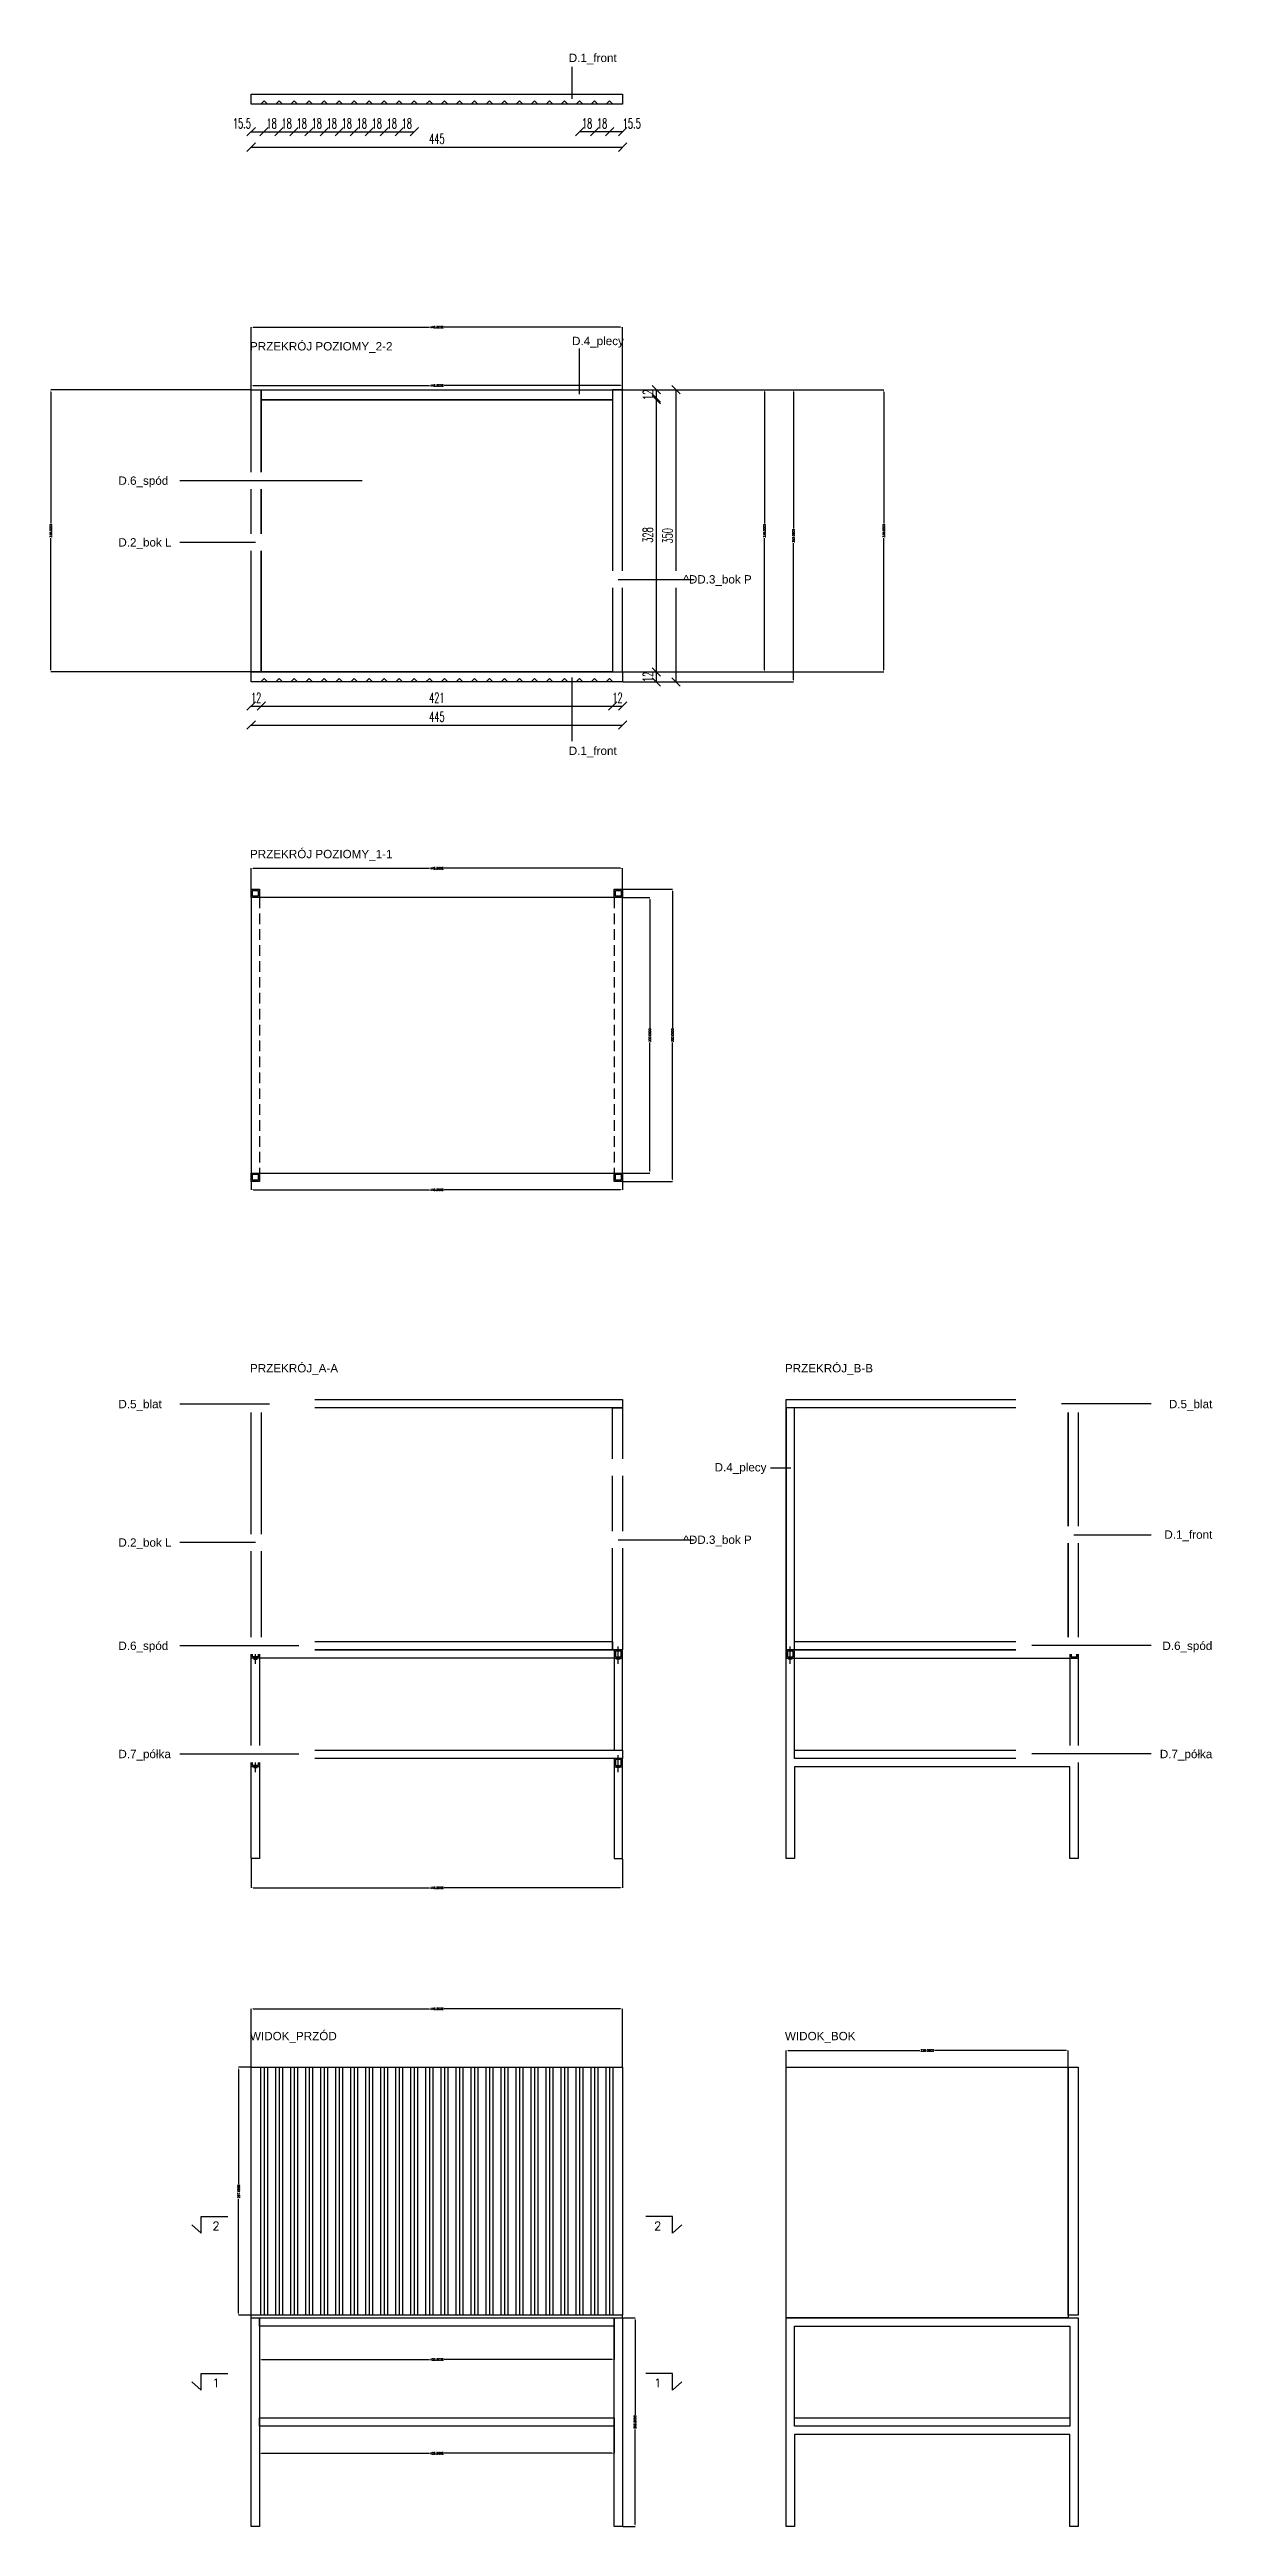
# Model space of a CAD drawing. Header units: millimetres. Extents: x -242 to 1157, y 0 to 2967.
import ezdxf

# ---------------------------------------------------------------- set-up
doc = ezdxf.new("R2010")
doc.units = ezdxf.units.MM
doc.linetypes.add('DASHED', pattern=[19.05, 12.7, -6.35])
for name, color, linetype in [('D - sklejka - przekrój', 30, 'Continuous'), ('D - sklejka - widok', 40, 'Continuous'), ('IN - wymiar', 142, 'Continuous'), ('M - stal - przekrój', 140, 'Continuous'), ('M - stal - widok', 150, 'Continuous'), ('O - opis', 94, 'Continuous'), ('X - wkręty', 1, 'Continuous')]:
    doc.layers.add(name, color=color, linetype=linetype)
doc.layers.add('DIMENSION', color=3, linetype='Continuous', lineweight=25)
doc.styles.add('BA_wymiarowanie', font='simplex.shx', dxfattribs={"width": 0.6})
doc.styles.get("Standard").update_dxf_attribs({"font": 'txt.shx'})
doc.dimstyles.new('H 50_MS', dxfattribs={"dimscale": 80, "dimtxt": 12, "dimasz": 10, "dimexe": 1.25, "dimexo": 0.625, "dimgap": 4, "dimtad": 1, "dimdec": 1, "dimrnd": 0.05, "dimzin": 9, "dimdsep": 46, "dimtxsty": 'BA_wymiarowanie', "dimblk": 'OBLIQUE', "dimcen": 0.2, "dimse1": 1, "dimse2": 1, "dimclrd": 256, "dimclrt": 256, "dimadec": 0, "dimazin": 0, "dimtfac": 1, "dimtdec": 1, "dimtix": 1, "dimtmove": 2, "dimatfit": 3, "dimldrblk": 'NONE', "dimfxl": 1, "dimarcsym": 0})
doc.dimstyles.get("Standard").update_dxf_attribs({"dimscale": 100, "dimtxt": 2.5, "dimasz": 2.5, "dimexe": 0, "dimexo": 0.5, "dimgap": 1, "dimtad": 0, "dimtoh": 1, "dimdec": 4, "dimzin": 0, "dimdsep": 46, "dimtxsty": 'Standard', "dimcen": 2.5, "dimadec": 0, "dimazin": 0, "dimtfac": 1, "dimtdec": 4, "dimtofl": 0, "dimtmove": 0, "dimatfit": 3, "dimfxl": 1, "dimtolj": 1, "dimtzin": 0, "dimarcsym": 0})

msp = doc.modelspace()

# ---------------------------------------------------------------- texts
at = {"layer": 'O - opis', "char_height": 10, "bg_fill": 2}
for s, insert, width, attachment_point in [('\\pxt19;{\\fArial|b0|i0|c0|p34;D.1_front}', (438.04928, 2961.93551), 230.3985874, 3), ('{\\fArial|b0|i0|c0|p34;PRZEKRÓJ POZIOMY_2-2}', (-1.41259, 2616.48385), 230.3985874, 1), ('\\pxt19;{\\fArial|b0|i0|c0|p34;D.1_front}', (438.04928, 2131.96627), 230.3985874, 3), ('{\\fArial|b0|i0|c0|p34;PRZEKRÓJ POZIOMY_1-1}', (-1.41259, 2008.27499), 230.3985874, 1), ('{\\fArial|b0|i0|c0|p34;PRZEKRÓJ_A-A}', (-1.41259, 1392.38214), 32.5414445, 1)]:
    msp.add_mtext(s, dxfattribs=dict(at, insert=insert, width=width, attachment_point=attachment_point))
at = {"layer": 'O - opis', "char_height": 10, "width": 32.5414445}
for s, insert, attachment_point in [('{\\fArial|b0|i0|c0|p34;PRZEKRÓJ_B-B}', (639.61098, 1392.38214), 1), ('\\pxt2;{\\fArial|b0|i0|c0|p34;WIDOK_PRZÓD}', (-1.41259, 592.38214), 1), ('{\\fArial|b0|i0|c0|p34;WIDOK_BOK}', (639.61098, 592.38214), 1), ('2', (-46.41259, 365.04187), 1), ('2', (491.41259, 365.04187), 3), ('1', (-46.41259, 177.00616), 1), ('1', (491.41259, 177.00616), 3)]:
    msp.add_mtext(s, dxfattribs=dict(at, insert=insert, attachment_point=attachment_point))

# ---------------------------------------------------------------- blocks, each defined once
blk = doc.blocks.new('wk')
at = {"layer": 'X - wkręty'}
for points in [[(5717.9, 1944.8), (5717.9, 1965.4)], [(5717.9, 1951.4), (5715.9, 1951.4), (5715.9, 1950.4), (5719.9, 1950.4), (5719.9, 1951.4), (5717.9, 1951.4)]]:
    blk.add_lwpolyline(points, dxfattribs=at)
blk = doc.blocks.new('_Oblique')
at = {"color": 0, "linetype": 'ByBlock', "lineweight": -2}
blk.add_line((-0.5, -0.5), (0.5, 0.5), dxfattribs=at)
blk = doc.blocks.new('*D28')
at = {"layer": 'Defpoints', "color": 0}
for p in [(0, 2190.7), (445, 2190.7), (445, 2157.8)]:
    blk.add_point(p, dxfattribs=at)
at = {"layer": 'IN - wymiar', "lineweight": -2}
blk.add_line((0, 2157.8), (445, 2157.8), dxfattribs=at)
at = {"layer": 'IN - wymiar', "lineweight": -2, "xscale": 10, "yscale": 10, "zscale": 10, "rotation": 180}
blk.add_blockref('_Oblique', (0, 2157.8), dxfattribs=at)
at = {"layer": 'IN - wymiar', "lineweight": -2, "xscale": 10, "yscale": 10, "zscale": 10}
blk.add_blockref('_Oblique', (445, 2157.8), dxfattribs=at)
at = {"layer": 'IN - wymiar', "insert": (222.5, 2167.8), "char_height": 12, "attachment_point": 5, "style": 'BA_wymiarowanie'}
blk.add_mtext('445', dxfattribs=at)
blk = doc.blocks.new('_None')
blk = doc.blocks.new('*D29')
at = {"layer": 'Defpoints', "color": 0}
for p in [(473.9, 2559.4), (473.9, 2209.4), (508.9, 2209.4)]:
    blk.add_point(p, dxfattribs=at)
at = {"layer": 'IN - wymiar', "lineweight": -2}
blk.add_line((508.9, 2559.4), (508.9, 2209.4), dxfattribs=at)
at = {"layer": 'IN - wymiar', "lineweight": -2, "xscale": 10, "yscale": 10, "zscale": 10}
for p, rotation in [((508.9, 2559.4), 90), ((508.9, 2209.4), 270)]:
    blk.add_blockref('_Oblique', p, dxfattribs=dict(at, rotation=rotation))
at = {"layer": 'IN - wymiar', "insert": (498.9, 2384.4), "char_height": 12, "attachment_point": 5, "rotation": 90, "style": 'BA_wymiarowanie'}
blk.add_mtext('350', dxfattribs=at)
blk = doc.blocks.new('*D33')
at = {"layer": 'Defpoints', "color": 0}
for p in [(0, 2245.5), (12, 2245.5), (12, 2180.5)]:
    blk.add_point(p, dxfattribs=at)
at = {"layer": 'IN - wymiar', "lineweight": -2}
blk.add_line((0, 2180.5), (12, 2180.5), dxfattribs=at)
at = {"layer": 'IN - wymiar', "lineweight": -2, "xscale": 10, "yscale": 10, "zscale": 10}
blk.add_blockref('_Oblique', (0, 2180.5), dxfattribs=at)
at = {"layer": 'IN - wymiar', "lineweight": -2, "xscale": 10, "yscale": 10, "zscale": 10, "rotation": 180}
blk.add_blockref('_Oblique', (12, 2180.5), dxfattribs=at)
at = {"layer": 'IN - wymiar', "insert": (6, 2190.5), "char_height": 12, "attachment_point": 5, "style": 'BA_wymiarowanie'}
blk.add_mtext('12', dxfattribs=at)
blk = doc.blocks.new('*D39')
at = {"layer": 'Defpoints', "color": 0}
for p in [(12, 2180.5), (433, 2180.5), (433, 2180.5)]:
    blk.add_point(p, dxfattribs=at)
at = {"layer": 'IN - wymiar', "lineweight": -2}
blk.add_line((12, 2180.5), (433, 2180.5), dxfattribs=at)
at = {"layer": 'IN - wymiar', "lineweight": -2, "xscale": 10, "yscale": 10, "zscale": 10, "rotation": 180}
blk.add_blockref('_Oblique', (12, 2180.5), dxfattribs=at)
at = {"layer": 'IN - wymiar', "lineweight": -2, "xscale": 10, "yscale": 10, "zscale": 10}
blk.add_blockref('_Oblique', (433, 2180.5), dxfattribs=at)
at = {"layer": 'IN - wymiar', "insert": (222.5, 2190.5), "char_height": 12, "attachment_point": 5, "style": 'BA_wymiarowanie'}
blk.add_mtext('421', dxfattribs=at)
blk = doc.blocks.new('*D40')
at = {"layer": 'Defpoints', "color": 0}
for p in [(433, 2180.5), (445, 2180.7), (445, 2180.5)]:
    blk.add_point(p, dxfattribs=at)
at = {"layer": 'IN - wymiar', "lineweight": -2}
blk.add_line((433, 2180.5), (445, 2180.5), dxfattribs=at)
at = {"layer": 'IN - wymiar', "lineweight": -2, "xscale": 10, "yscale": 10, "zscale": 10}
blk.add_blockref('_Oblique', (433, 2180.5), dxfattribs=at)
at = {"layer": 'IN - wymiar', "lineweight": -2, "xscale": 10, "yscale": 10, "zscale": 10, "rotation": 180}
blk.add_blockref('_Oblique', (445, 2180.5), dxfattribs=at)
at = {"layer": 'IN - wymiar', "insert": (439, 2190.5), "char_height": 12, "attachment_point": 5, "style": 'BA_wymiarowanie'}
blk.add_mtext('12', dxfattribs=at)
blk = doc.blocks.new('*D42')
at = {"layer": 'Defpoints', "color": 0}
for p in [(450.4, 2559.4), (433, 2547.4), (485.4, 2547.4)]:
    blk.add_point(p, dxfattribs=at)
at = {"layer": 'IN - wymiar', "lineweight": -2}
blk.add_line((485.4, 2559.4), (485.4, 2547.4), dxfattribs=at)
at = {"layer": 'IN - wymiar', "lineweight": -2, "xscale": 10, "yscale": 10, "zscale": 10}
for p, rotation in [((485.4, 2559.4), 270), ((485.4, 2547.4), 90)]:
    blk.add_blockref('_Oblique', p, dxfattribs=dict(at, rotation=rotation))
at = {"layer": 'IN - wymiar', "insert": (475.4, 2553.4), "char_height": 12, "attachment_point": 5, "rotation": 90, "style": 'BA_wymiarowanie'}
blk.add_mtext('12', dxfattribs=at)
blk = doc.blocks.new('*D43')
at = {"layer": 'Defpoints', "color": 0}
for p in [(450.4, 2549.4), (433, 2221.4), (485.4, 2221.4)]:
    blk.add_point(p, dxfattribs=at)
at = {"layer": 'IN - wymiar', "lineweight": -2}
blk.add_line((485.4, 2549.4), (485.4, 2221.4), dxfattribs=at)
at = {"layer": 'IN - wymiar', "lineweight": -2, "xscale": 10, "yscale": 10, "zscale": 10}
for p, rotation in [((485.4, 2549.4), 90), ((485.4, 2221.4), 270)]:
    blk.add_blockref('_Oblique', p, dxfattribs=dict(at, rotation=rotation))
at = {"layer": 'IN - wymiar', "insert": (475.4, 2385.4), "char_height": 12, "attachment_point": 5, "rotation": 90, "style": 'BA_wymiarowanie'}
blk.add_mtext('328', dxfattribs=at)
blk = doc.blocks.new('*D44')
at = {"layer": 'Defpoints', "color": 0}
for p in [(433, 2221.4), (433, 2209.4), (485.4, 2209.4)]:
    blk.add_point(p, dxfattribs=at)
at = {"layer": 'IN - wymiar', "lineweight": -2}
blk.add_line((485.4, 2221.4), (485.4, 2209.4), dxfattribs=at)
at = {"layer": 'IN - wymiar', "lineweight": -2, "xscale": 10, "yscale": 10, "zscale": 10}
for p, rotation in [((485.4, 2221.4), 270), ((485.4, 2209.4), 90)]:
    blk.add_blockref('_Oblique', p, dxfattribs=dict(at, rotation=rotation))
at = {"layer": 'IN - wymiar', "insert": (475.4, 2215.4), "char_height": 12, "attachment_point": 5, "rotation": 90, "style": 'BA_wymiarowanie'}
blk.add_mtext('12', dxfattribs=at)
blk = doc.blocks.new('*D45')
at = {"layer": 'Defpoints', "color": 0}
for p in [(0, 2882.9), (445, 2882.9), (445, 2850)]:
    blk.add_point(p, dxfattribs=at)
at = {"layer": 'IN - wymiar', "lineweight": -2}
blk.add_line((0, 2850), (445, 2850), dxfattribs=at)
at = {"layer": 'IN - wymiar', "lineweight": -2, "xscale": 10, "yscale": 10, "zscale": 10, "rotation": 180}
blk.add_blockref('_Oblique', (0, 2850), dxfattribs=at)
at = {"layer": 'IN - wymiar', "lineweight": -2, "xscale": 10, "yscale": 10, "zscale": 10}
blk.add_blockref('_Oblique', (445, 2850), dxfattribs=at)
at = {"layer": 'IN - wymiar', "insert": (222.5, 2860), "char_height": 12, "attachment_point": 5, "style": 'BA_wymiarowanie'}
blk.add_mtext('445', dxfattribs=at)
blk = doc.blocks.new('*D48')
at = {"layer": 'Defpoints', "color": 0}
for p in [(0, 2901.6), (15.5, 2905.6), (15.5, 2868.4)]:
    blk.add_point(p, dxfattribs=at)
at = {"layer": 'IN - wymiar', "lineweight": -2}
blk.add_line((0, 2868.4), (15.5, 2868.4), dxfattribs=at)
at = {"layer": 'IN - wymiar', "lineweight": -2, "xscale": 10, "yscale": 10, "zscale": 10, "rotation": 180}
blk.add_blockref('_Oblique', (0, 2868.4), dxfattribs=at)
at = {"layer": 'IN - wymiar', "lineweight": -2, "xscale": 10, "yscale": 10, "zscale": 10}
blk.add_blockref('_Oblique', (15.5, 2868.4), dxfattribs=at)
at = {"layer": 'IN - wymiar', "insert": (-11.1, 2878.4), "char_height": 12, "attachment_point": 5, "style": 'BA_wymiarowanie'}
blk.add_mtext('15.5', dxfattribs=at)
blk = doc.blocks.new('*D50')
at = {"layer": 'Defpoints', "color": 0}
for p in [(15.5, 2905.6), (33.5, 2905.6), (33.5, 2868.4)]:
    blk.add_point(p, dxfattribs=at)
at = {"layer": 'IN - wymiar', "lineweight": -2}
blk.add_line((15.5, 2868.4), (33.5, 2868.4), dxfattribs=at)
at = {"layer": 'IN - wymiar', "lineweight": -2, "xscale": 10, "yscale": 10, "zscale": 10, "rotation": 180}
blk.add_blockref('_Oblique', (15.5, 2868.4), dxfattribs=at)
at = {"layer": 'IN - wymiar', "lineweight": -2, "xscale": 10, "yscale": 10, "zscale": 10}
blk.add_blockref('_Oblique', (33.5, 2868.4), dxfattribs=at)
at = {"layer": 'IN - wymiar', "insert": (24.5, 2878.4), "char_height": 12, "attachment_point": 5, "style": 'BA_wymiarowanie'}
blk.add_mtext('18', dxfattribs=at)
blk = doc.blocks.new('*D51')
at = {"layer": 'Defpoints', "color": 0}
for p in [(33.5, 2905.6), (51.5, 2905.6), (51.5, 2868.4)]:
    blk.add_point(p, dxfattribs=at)
at = {"layer": 'IN - wymiar', "lineweight": -2}
blk.add_line((33.5, 2868.4), (51.5, 2868.4), dxfattribs=at)
at = {"layer": 'IN - wymiar', "lineweight": -2, "xscale": 10, "yscale": 10, "zscale": 10, "rotation": 180}
blk.add_blockref('_Oblique', (33.5, 2868.4), dxfattribs=at)
at = {"layer": 'IN - wymiar', "lineweight": -2, "xscale": 10, "yscale": 10, "zscale": 10}
blk.add_blockref('_Oblique', (51.5, 2868.4), dxfattribs=at)
at = {"layer": 'IN - wymiar', "insert": (42.5, 2878.4), "char_height": 12, "attachment_point": 5, "style": 'BA_wymiarowanie'}
blk.add_mtext('18', dxfattribs=at)
blk = doc.blocks.new('*D52')
at = {"layer": 'Defpoints', "color": 0}
for p in [(51.5, 2905.6), (69.5, 2905.6), (69.5, 2868.4)]:
    blk.add_point(p, dxfattribs=at)
at = {"layer": 'IN - wymiar', "lineweight": -2}
blk.add_line((51.5, 2868.4), (69.5, 2868.4), dxfattribs=at)
at = {"layer": 'IN - wymiar', "lineweight": -2, "xscale": 10, "yscale": 10, "zscale": 10, "rotation": 180}
blk.add_blockref('_Oblique', (51.5, 2868.4), dxfattribs=at)
at = {"layer": 'IN - wymiar', "lineweight": -2, "xscale": 10, "yscale": 10, "zscale": 10}
blk.add_blockref('_Oblique', (69.5, 2868.4), dxfattribs=at)
at = {"layer": 'IN - wymiar', "insert": (60.5, 2878.4), "char_height": 12, "attachment_point": 5, "style": 'BA_wymiarowanie'}
blk.add_mtext('18', dxfattribs=at)
blk = doc.blocks.new('*D53')
at = {"layer": 'Defpoints', "color": 0}
for p in [(69.5, 2905.6), (87.5, 2905.6), (87.5, 2868.4)]:
    blk.add_point(p, dxfattribs=at)
at = {"layer": 'IN - wymiar', "lineweight": -2}
blk.add_line((69.5, 2868.4), (87.5, 2868.4), dxfattribs=at)
at = {"layer": 'IN - wymiar', "lineweight": -2, "xscale": 10, "yscale": 10, "zscale": 10, "rotation": 180}
blk.add_blockref('_Oblique', (69.5, 2868.4), dxfattribs=at)
at = {"layer": 'IN - wymiar', "lineweight": -2, "xscale": 10, "yscale": 10, "zscale": 10}
blk.add_blockref('_Oblique', (87.5, 2868.4), dxfattribs=at)
at = {"layer": 'IN - wymiar', "insert": (78.5, 2878.4), "char_height": 12, "attachment_point": 5, "style": 'BA_wymiarowanie'}
blk.add_mtext('18', dxfattribs=at)
blk = doc.blocks.new('*D54')
at = {"layer": 'Defpoints', "color": 0}
for p in [(87.5, 2905.6), (105.5, 2905.6), (105.5, 2868.4)]:
    blk.add_point(p, dxfattribs=at)
at = {"layer": 'IN - wymiar', "lineweight": -2}
blk.add_line((87.5, 2868.4), (105.5, 2868.4), dxfattribs=at)
at = {"layer": 'IN - wymiar', "lineweight": -2, "xscale": 10, "yscale": 10, "zscale": 10, "rotation": 180}
blk.add_blockref('_Oblique', (87.5, 2868.4), dxfattribs=at)
at = {"layer": 'IN - wymiar', "lineweight": -2, "xscale": 10, "yscale": 10, "zscale": 10}
blk.add_blockref('_Oblique', (105.5, 2868.4), dxfattribs=at)
at = {"layer": 'IN - wymiar', "insert": (96.5, 2878.4), "char_height": 12, "attachment_point": 5, "style": 'BA_wymiarowanie'}
blk.add_mtext('18', dxfattribs=at)
blk = doc.blocks.new('*D55')
at = {"layer": 'Defpoints', "color": 0}
for p in [(105.5, 2905.6), (123.5, 2905.6), (123.5, 2868.4)]:
    blk.add_point(p, dxfattribs=at)
at = {"layer": 'IN - wymiar', "lineweight": -2}
blk.add_line((105.5, 2868.4), (123.5, 2868.4), dxfattribs=at)
at = {"layer": 'IN - wymiar', "lineweight": -2, "xscale": 10, "yscale": 10, "zscale": 10, "rotation": 180}
blk.add_blockref('_Oblique', (105.5, 2868.4), dxfattribs=at)
at = {"layer": 'IN - wymiar', "lineweight": -2, "xscale": 10, "yscale": 10, "zscale": 10}
blk.add_blockref('_Oblique', (123.5, 2868.4), dxfattribs=at)
at = {"layer": 'IN - wymiar', "insert": (114.5, 2878.4), "char_height": 12, "attachment_point": 5, "style": 'BA_wymiarowanie'}
blk.add_mtext('18', dxfattribs=at)
blk = doc.blocks.new('*D56')
at = {"layer": 'Defpoints', "color": 0}
for p in [(123.5, 2905.6), (141.5, 2905.6), (141.5, 2868.4)]:
    blk.add_point(p, dxfattribs=at)
at = {"layer": 'IN - wymiar', "lineweight": -2}
blk.add_line((123.5, 2868.4), (141.5, 2868.4), dxfattribs=at)
at = {"layer": 'IN - wymiar', "lineweight": -2, "xscale": 10, "yscale": 10, "zscale": 10, "rotation": 180}
blk.add_blockref('_Oblique', (123.5, 2868.4), dxfattribs=at)
at = {"layer": 'IN - wymiar', "lineweight": -2, "xscale": 10, "yscale": 10, "zscale": 10}
blk.add_blockref('_Oblique', (141.5, 2868.4), dxfattribs=at)
at = {"layer": 'IN - wymiar', "insert": (132.5, 2878.4), "char_height": 12, "attachment_point": 5, "style": 'BA_wymiarowanie'}
blk.add_mtext('18', dxfattribs=at)
blk = doc.blocks.new('*D57')
at = {"layer": 'Defpoints', "color": 0}
for p in [(141.5, 2905.6), (159.5, 2905.6), (159.5, 2868.4)]:
    blk.add_point(p, dxfattribs=at)
at = {"layer": 'IN - wymiar', "lineweight": -2}
blk.add_line((141.5, 2868.4), (159.5, 2868.4), dxfattribs=at)
at = {"layer": 'IN - wymiar', "lineweight": -2, "xscale": 10, "yscale": 10, "zscale": 10, "rotation": 180}
blk.add_blockref('_Oblique', (141.5, 2868.4), dxfattribs=at)
at = {"layer": 'IN - wymiar', "lineweight": -2, "xscale": 10, "yscale": 10, "zscale": 10}
blk.add_blockref('_Oblique', (159.5, 2868.4), dxfattribs=at)
at = {"layer": 'IN - wymiar', "insert": (150.5, 2878.4), "char_height": 12, "attachment_point": 5, "style": 'BA_wymiarowanie'}
blk.add_mtext('18', dxfattribs=at)
blk = doc.blocks.new('*D58')
at = {"layer": 'Defpoints', "color": 0}
for p in [(159.5, 2905.6), (177.5, 2905.6), (177.5, 2868.4)]:
    blk.add_point(p, dxfattribs=at)
at = {"layer": 'IN - wymiar', "lineweight": -2}
blk.add_line((159.5, 2868.4), (177.5, 2868.4), dxfattribs=at)
at = {"layer": 'IN - wymiar', "lineweight": -2, "xscale": 10, "yscale": 10, "zscale": 10, "rotation": 180}
blk.add_blockref('_Oblique', (159.5, 2868.4), dxfattribs=at)
at = {"layer": 'IN - wymiar', "lineweight": -2, "xscale": 10, "yscale": 10, "zscale": 10}
blk.add_blockref('_Oblique', (177.5, 2868.4), dxfattribs=at)
at = {"layer": 'IN - wymiar', "insert": (168.5, 2878.4), "char_height": 12, "attachment_point": 5, "style": 'BA_wymiarowanie'}
blk.add_mtext('18', dxfattribs=at)
blk = doc.blocks.new('*D59')
at = {"layer": 'Defpoints', "color": 0}
for p in [(177.5, 2905.6), (195.5, 2905.6), (195.5, 2868.4)]:
    blk.add_point(p, dxfattribs=at)
at = {"layer": 'IN - wymiar', "lineweight": -2}
blk.add_line((177.5, 2868.4), (195.5, 2868.4), dxfattribs=at)
at = {"layer": 'IN - wymiar', "lineweight": -2, "xscale": 10, "yscale": 10, "zscale": 10, "rotation": 180}
blk.add_blockref('_Oblique', (177.5, 2868.4), dxfattribs=at)
at = {"layer": 'IN - wymiar', "lineweight": -2, "xscale": 10, "yscale": 10, "zscale": 10}
blk.add_blockref('_Oblique', (195.5, 2868.4), dxfattribs=at)
at = {"layer": 'IN - wymiar', "insert": (186.5, 2878.4), "char_height": 12, "attachment_point": 5, "style": 'BA_wymiarowanie'}
blk.add_mtext('18', dxfattribs=at)
blk = doc.blocks.new('*D61')
at = {"layer": 'Defpoints', "color": 0}
for p in [(429.5, 2905.6), (445, 2901.6), (429.5, 2868.4)]:
    blk.add_point(p, dxfattribs=at)
at = {"layer": 'IN - wymiar', "lineweight": -2}
blk.add_line((445, 2868.4), (429.5, 2868.4), dxfattribs=at)
at = {"layer": 'IN - wymiar', "lineweight": -2, "xscale": 10, "yscale": 10, "zscale": 10, "rotation": 180}
blk.add_blockref('_Oblique', (429.5, 2868.4), dxfattribs=at)
at = {"layer": 'IN - wymiar', "lineweight": -2, "xscale": 10, "yscale": 10, "zscale": 10}
blk.add_blockref('_Oblique', (445, 2868.4), dxfattribs=at)
at = {"layer": 'IN - wymiar', "insert": (456.1, 2878.4), "char_height": 12, "attachment_point": 5, "style": 'BA_wymiarowanie'}
blk.add_mtext('15.5', dxfattribs=at)
blk = doc.blocks.new('*D62')
at = {"layer": 'Defpoints', "color": 0}
for p in [(411.5, 2905.6), (429.5, 2905.6), (411.5, 2868.4)]:
    blk.add_point(p, dxfattribs=at)
at = {"layer": 'IN - wymiar', "lineweight": -2}
blk.add_line((429.5, 2868.4), (411.5, 2868.4), dxfattribs=at)
at = {"layer": 'IN - wymiar', "lineweight": -2, "xscale": 10, "yscale": 10, "zscale": 10, "rotation": 180}
blk.add_blockref('_Oblique', (411.5, 2868.4), dxfattribs=at)
at = {"layer": 'IN - wymiar', "lineweight": -2, "xscale": 10, "yscale": 10, "zscale": 10}
blk.add_blockref('_Oblique', (429.5, 2868.4), dxfattribs=at)
at = {"layer": 'IN - wymiar', "insert": (420.5, 2878.4), "char_height": 12, "attachment_point": 5, "style": 'BA_wymiarowanie'}
blk.add_mtext('18', dxfattribs=at)
blk = doc.blocks.new('*D63')
at = {"layer": 'Defpoints', "color": 0}
for p in [(393.5, 2905.6), (411.5, 2905.6), (393.5, 2868.4)]:
    blk.add_point(p, dxfattribs=at)
at = {"layer": 'IN - wymiar', "lineweight": -2}
blk.add_line((411.5, 2868.4), (393.5, 2868.4), dxfattribs=at)
at = {"layer": 'IN - wymiar', "lineweight": -2, "xscale": 10, "yscale": 10, "zscale": 10, "rotation": 180}
blk.add_blockref('_Oblique', (393.5, 2868.4), dxfattribs=at)
at = {"layer": 'IN - wymiar', "lineweight": -2, "xscale": 10, "yscale": 10, "zscale": 10}
blk.add_blockref('_Oblique', (411.5, 2868.4), dxfattribs=at)
at = {"layer": 'IN - wymiar', "insert": (402.5, 2878.4), "char_height": 12, "attachment_point": 5, "style": 'BA_wymiarowanie'}
blk.add_mtext('18', dxfattribs=at)
blk = doc.blocks.new('*D66')
at = {"layer": 'Defpoints', "color": 0}
for p in [(445, 620), (0, 550), (445, 550)]:
    blk.add_point(p, dxfattribs=at)
at = {"layer": 'DIMENSION', "color": 0, "lineweight": -2}
for p, q in [((0, 550.5), (0, 620)), ((2.5, 620), (213.6, 620)), ((442.5, 620), (231.4, 620)), ((445, 550.5), (445, 620))]:
    blk.add_line(p, q, dxfattribs=at)
at = {"layer": 'DIMENSION', "color": 0}
for points in [[(2.5, 620.4), (2.5, 619.6), (0, 620)], [(442.5, 619.6), (442.5, 620.4), (445, 620)]]:
    blk.add_solid(points, dxfattribs=at)
at = {"layer": 'DIMENSION', "color": 0, "insert": (222.5, 620), "char_height": 2.5, "attachment_point": 5}
blk.add_mtext('\\A1;445.0000', dxfattribs=at)
blk = doc.blocks.new('*D69')
at = {"layer": 'Defpoints', "color": 0}
for p in [(0, 550), (-15, 253), (0, 253)]:
    blk.add_point(p, dxfattribs=at)
at = {"layer": 'DIMENSION', "color": 0, "lineweight": -2}
for p, q in [((-0.5, 550), (-15, 550)), ((-15, 547.5), (-15, 410.4)), ((-15, 255.5), (-15, 392.6)), ((-0.5, 253), (-15, 253))]:
    blk.add_line(p, q, dxfattribs=at)
at = {"layer": 'DIMENSION', "color": 0}
for points in [[(-14.6, 547.5), (-15.4, 547.5), (-15, 550)], [(-15.4, 255.5), (-14.6, 255.5), (-15, 253)]]:
    blk.add_solid(points, dxfattribs=at)
at = {"layer": 'DIMENSION', "color": 0, "insert": (-15, 401.5), "char_height": 2.5, "attachment_point": 5, "rotation": 90}
blk.add_mtext('\\A1;297.0000', dxfattribs=at)
blk = doc.blocks.new('*D70')
at = {"layer": 'Defpoints', "color": 0}
for p in [(979, 570), (641, 550), (979, 550)]:
    blk.add_point(p, dxfattribs=at)
at = {"layer": 'DIMENSION', "color": 0, "lineweight": -2}
for p, q in [((641, 550.5), (641, 570)), ((643.5, 570), (801.1, 570)), ((976.5, 570), (818.9, 570)), ((979, 550.5), (979, 570))]:
    blk.add_line(p, q, dxfattribs=at)
at = {"layer": 'DIMENSION', "color": 0}
for points in [[(643.5, 570.4), (643.5, 569.6), (641, 570)], [(976.5, 569.6), (976.5, 570.4), (979, 570)]]:
    blk.add_solid(points, dxfattribs=at)
at = {"layer": 'DIMENSION', "color": 0, "insert": (810, 570), "char_height": 2.5, "attachment_point": 5}
blk.add_mtext('\\A1;338.0000', dxfattribs=at)
blk = doc.blocks.new('*D73')
at = {"layer": 'Defpoints', "color": 0}
for p in [(445, 1951.2), (445, 1621.2), (477.8, 1621.2)]:
    blk.add_point(p, dxfattribs=at)
at = {"layer": 'DIMENSION', "color": 0, "lineweight": -2}
for p, q in [((445.5, 1951.2), (477.8, 1951.2)), ((477.8, 1948.7), (477.8, 1794.9)), ((477.8, 1623.7), (477.8, 1777.5)), ((445.5, 1621.2), (477.8, 1621.2))]:
    blk.add_line(p, q, dxfattribs=at)
at = {"layer": 'DIMENSION', "color": 0}
for points in [[(478.3, 1948.7), (477.4, 1948.7), (477.8, 1951.2)], [(477.4, 1623.7), (478.3, 1623.7), (477.8, 1621.2)]]:
    blk.add_solid(points, dxfattribs=at)
at = {"layer": 'DIMENSION', "color": 0, "insert": (477.8, 1786.2), "char_height": 2.5, "attachment_point": 5, "rotation": 90}
blk.add_mtext('\\A1;330.0000', dxfattribs=at)
blk = doc.blocks.new('*D80')
at = {"layer": 'Defpoints', "color": 0}
for p in [(445, 2559.4), (445, 2209.4), (650, 2209.4)]:
    blk.add_point(p, dxfattribs=at)
at = {"layer": 'DIMENSION', "color": 0, "lineweight": -2}
for p, q in [((445.5, 2559.4), (650, 2559.4)), ((650, 2556.9), (650, 2393.1)), ((650, 2211.9), (650, 2375.7)), ((445.5, 2209.4), (650, 2209.4))]:
    blk.add_line(p, q, dxfattribs=at)
at = {"layer": 'DIMENSION', "color": 0}
for points in [[(650.4, 2556.9), (649.6, 2556.9), (650, 2559.4)], [(649.6, 2211.9), (650.4, 2211.9), (650, 2209.4)]]:
    blk.add_solid(points, dxfattribs=at)
at = {"layer": 'DIMENSION', "color": 0, "insert": (650, 2384.4), "char_height": 2.5, "attachment_point": 5, "rotation": 90}
blk.add_mtext('\\A1;350.0000', dxfattribs=at)
blk = doc.blocks.new('*D83')
at = {"layer": 'Defpoints', "color": 0}
for p in [(445, 1961.2), (445, 1611.2), (505, 1611.2)]:
    blk.add_point(p, dxfattribs=at)
at = {"layer": 'DIMENSION', "color": 0, "lineweight": -2}
for p, q in [((445.5, 1961.2), (505, 1961.2)), ((505, 1958.7), (505, 1794.9)), ((505, 1613.7), (505, 1777.5)), ((445.5, 1611.2), (505, 1611.2))]:
    blk.add_line(p, q, dxfattribs=at)
at = {"layer": 'DIMENSION', "color": 0}
for points in [[(505.4, 1958.7), (504.6, 1958.7), (505, 1961.2)], [(504.6, 1613.7), (505.4, 1613.7), (505, 1611.2)]]:
    blk.add_solid(points, dxfattribs=at)
at = {"layer": 'DIMENSION', "color": 0, "insert": (505, 1786.2), "char_height": 2.5, "attachment_point": 5, "rotation": 90}
blk.add_mtext('\\A1;350.0000', dxfattribs=at)
blk = doc.blocks.new('*D84')
at = {"layer": 'Defpoints', "color": 0}
for p in [(445, 2559.4), (615, 2559.4), (445, 2221.4)]:
    blk.add_point(p, dxfattribs=at)
at = {"layer": 'DIMENSION', "color": 0, "lineweight": -2}
for p, q in [((445.5, 2559.4), (615, 2559.4)), ((615, 2556.9), (615, 2399.3)), ((615, 2223.9), (615, 2381.5)), ((445.5, 2221.4), (615, 2221.4))]:
    blk.add_line(p, q, dxfattribs=at)
at = {"layer": 'DIMENSION', "color": 0}
for points in [[(615.4, 2556.9), (614.6, 2556.9), (615, 2559.4)], [(614.6, 2223.9), (615.4, 2223.9), (615, 2221.4)]]:
    blk.add_solid(points, dxfattribs=at)
at = {"layer": 'DIMENSION', "color": 0, "insert": (615, 2390.4), "char_height": 2.5, "attachment_point": 5, "rotation": 90}
blk.add_mtext('\\A1;338.0000', dxfattribs=at)
blk = doc.blocks.new('*D86')
at = {"layer": 'Defpoints', "color": 0}
for p in [(0, 800), (445, 800), (445, 765)]:
    blk.add_point(p, dxfattribs=at)
at = {"layer": 'DIMENSION', "color": 0, "lineweight": -2}
for p, q in [((0, 799.5), (0, 765)), ((445, 799.5), (445, 765)), ((2.5, 765), (213.6, 765)), ((442.5, 765), (231.4, 765))]:
    blk.add_line(p, q, dxfattribs=at)
at = {"layer": 'DIMENSION', "color": 0}
for points in [[(2.5, 765.4), (2.5, 764.6), (0, 765)], [(442.5, 764.6), (442.5, 765.4), (445, 765)]]:
    blk.add_solid(points, dxfattribs=at)
at = {"layer": 'DIMENSION', "color": 0, "insert": (222.5, 765), "char_height": 2.5, "attachment_point": 5}
blk.add_mtext('\\A1;445.0000', dxfattribs=at)
blk = doc.blocks.new('*D87')
at = {"layer": 'Defpoints', "color": 0}
for p in [(0, 1611.2), (445, 1611.2), (445, 1601.2)]:
    blk.add_point(p, dxfattribs=at)
at = {"layer": 'DIMENSION', "color": 0, "lineweight": -2}
for p, q in [((0, 1610.7), (0, 1601.2)), ((445, 1610.7), (445, 1601.2)), ((2.5, 1601.2), (213.6, 1601.2)), ((442.5, 1601.2), (231.4, 1601.2))]:
    blk.add_line(p, q, dxfattribs=at)
at = {"layer": 'DIMENSION', "color": 0}
for points in [[(2.5, 1601.6), (2.5, 1600.8), (0, 1601.2)], [(442.5, 1600.8), (442.5, 1601.6), (445, 1601.2)]]:
    blk.add_solid(points, dxfattribs=at)
at = {"layer": 'DIMENSION', "color": 0, "insert": (222.5, 1601.2), "char_height": 2.5, "attachment_point": 5}
blk.add_mtext('\\A1;445.0000', dxfattribs=at)
blk = doc.blocks.new('*D89')
at = {"layer": 'Defpoints', "color": 0}
for p in [(433, 2559.4), (433, 2221.4), (758, 2221.4)]:
    blk.add_point(p, dxfattribs=at)
at = {"layer": 'DIMENSION', "color": 0, "lineweight": -2}
for p, q in [((433.5, 2559.4), (758, 2559.4)), ((758, 2556.9), (758, 2399.3)), ((758, 2223.9), (758, 2381.5)), ((433.5, 2221.4), (758, 2221.4))]:
    blk.add_line(p, q, dxfattribs=at)
at = {"layer": 'DIMENSION', "color": 0}
for points in [[(758.4, 2556.9), (757.6, 2556.9), (758, 2559.4)], [(757.6, 2223.9), (758.4, 2223.9), (758, 2221.4)]]:
    blk.add_solid(points, dxfattribs=at)
at = {"layer": 'DIMENSION', "color": 0, "insert": (758, 2390.4), "char_height": 2.5, "attachment_point": 5, "rotation": 90}
blk.add_mtext('\\A1;338.0000', dxfattribs=at)
blk = doc.blocks.new('*D92')
at = {"layer": 'Defpoints', "color": 0}
for p in [(445, 250), (445, 0), (460, 0)]:
    blk.add_point(p, dxfattribs=at)
at = {"layer": 'DIMENSION', "color": 0, "lineweight": -2}
for p, q in [((445.5, 250), (460, 250)), ((460, 247.5), (460, 133.7)), ((460, 2.5), (460, 116.3)), ((445.5, 0), (460, 0))]:
    blk.add_line(p, q, dxfattribs=at)
at = {"layer": 'DIMENSION', "color": 0}
for points in [[(460.4, 247.5), (459.6, 247.5), (460, 250)], [(459.6, 2.5), (460.4, 2.5), (460, 0)]]:
    blk.add_solid(points, dxfattribs=at)
at = {"layer": 'DIMENSION', "color": 0, "insert": (460, 125), "char_height": 2.5, "attachment_point": 5, "rotation": 90}
blk.add_mtext('\\A1;250.0000', dxfattribs=at)
blk = doc.blocks.new('*D93')
at = {"layer": 'Defpoints', "color": 0}
for p in [(10, 240), (435, 240), (10, 200)]:
    blk.add_point(p, dxfattribs=at)
at = {"layer": 'DIMENSION', "color": 0, "lineweight": -2}
for p, q in [((10, 239.5), (10, 200)), ((435, 239.5), (435, 200)), ((12.5, 200), (213.6, 200)), ((432.5, 200), (231.4, 200))]:
    blk.add_line(p, q, dxfattribs=at)
at = {"layer": 'DIMENSION', "color": 0}
for points in [[(12.5, 200.4), (12.5, 199.6), (10, 200)], [(432.5, 199.6), (432.5, 200.4), (435, 200)]]:
    blk.add_solid(points, dxfattribs=at)
at = {"layer": 'DIMENSION', "color": 0, "insert": (222.5, 200), "char_height": 2.5, "attachment_point": 5}
blk.add_mtext('\\A1;425.0000', dxfattribs=at)
blk = doc.blocks.new('*D94')
at = {"layer": 'Defpoints', "color": 0}
for p in [(10, 120), (435, 120), (10, 87.6)]:
    blk.add_point(p, dxfattribs=at)
at = {"layer": 'DIMENSION', "color": 0, "lineweight": -2}
for p, q in [((10, 119.5), (10, 87.6)), ((435, 119.5), (435, 87.6)), ((12.5, 87.6), (213.6, 87.6)), ((432.5, 87.6), (231.4, 87.6))]:
    blk.add_line(p, q, dxfattribs=at)
at = {"layer": 'DIMENSION', "color": 0}
for points in [[(12.5, 88), (12.5, 87.1), (10, 87.6)], [(432.5, 87.1), (432.5, 88), (435, 87.6)]]:
    blk.add_solid(points, dxfattribs=at)
at = {"layer": 'DIMENSION', "color": 0, "insert": (222.5, 87.6), "char_height": 2.5, "attachment_point": 5}
blk.add_mtext('\\A1;425.0000', dxfattribs=at)
blk = doc.blocks.new('*D97')
at = {"layer": 'Defpoints', "color": 0}
for p in [(445, 1986.2), (0, 1951.2), (445, 1951.2)]:
    blk.add_point(p, dxfattribs=at)
at = {"layer": 'DIMENSION', "color": 0, "lineweight": -2}
for p, q in [((0, 1951.7), (0, 1986.2)), ((2.5, 1986.2), (213.6, 1986.2)), ((442.5, 1986.2), (231.4, 1986.2)), ((445, 1951.7), (445, 1986.2))]:
    blk.add_line(p, q, dxfattribs=at)
at = {"layer": 'DIMENSION', "color": 0}
for points in [[(2.5, 1986.6), (2.5, 1985.8), (0, 1986.2)], [(442.5, 1985.8), (442.5, 1986.6), (445, 1986.2)]]:
    blk.add_solid(points, dxfattribs=at)
at = {"layer": 'DIMENSION', "color": 0, "insert": (222.5, 1986.2), "char_height": 2.5, "attachment_point": 5}
blk.add_mtext('\\A1;445.0000', dxfattribs=at)
blk = doc.blocks.new('*D100')
at = {"layer": 'Defpoints', "color": 0}
for p in [(0, 2559.4), (445, 2564.4), (445, 2559.4)]:
    blk.add_point(p, dxfattribs=at)
at = {"layer": 'DIMENSION', "color": 0, "lineweight": -2}
for p, q in [((0, 2559.9), (0, 2564.4)), ((2.5, 2564.4), (213.6, 2564.4)), ((442.5, 2564.4), (231.4, 2564.4)), ((445, 2559.9), (445, 2564.4))]:
    blk.add_line(p, q, dxfattribs=at)
at = {"layer": 'DIMENSION', "color": 0}
for points in [[(2.5, 2564.8), (2.5, 2564), (0, 2564.4)], [(442.5, 2564), (442.5, 2564.8), (445, 2564.4)]]:
    blk.add_solid(points, dxfattribs=at)
at = {"layer": 'DIMENSION', "color": 0, "insert": (222.5, 2564.4), "char_height": 2.5, "attachment_point": 5}
blk.add_mtext('\\A1;445.0000', dxfattribs=at)
blk = doc.blocks.new('*D106')
at = {"layer": 'Defpoints', "color": 0}
for p in [(0, 2559.4), (-240, 2221.4), (0, 2221.4)]:
    blk.add_point(p, dxfattribs=at)
at = {"layer": 'DIMENSION', "color": 0, "lineweight": -2}
for p, q in [((-0.5, 2559.4), (-240, 2559.4)), ((-240, 2556.9), (-240, 2399.3)), ((-240, 2223.9), (-240, 2381.5)), ((-0.5, 2221.4), (-240, 2221.4))]:
    blk.add_line(p, q, dxfattribs=at)
at = {"layer": 'DIMENSION', "color": 0}
for points in [[(-239.6, 2556.9), (-240.4, 2556.9), (-240, 2559.4)], [(-240.4, 2223.9), (-239.6, 2223.9), (-240, 2221.4)]]:
    blk.add_solid(points, dxfattribs=at)
at = {"layer": 'DIMENSION', "color": 0, "insert": (-240, 2390.4), "char_height": 2.5, "attachment_point": 5, "rotation": 90}
blk.add_mtext('\\A1;338.0000', dxfattribs=at)
blk = doc.blocks.new('*D109')
at = {"layer": 'Defpoints', "color": 0}
for p in [(445, 2634.4), (0, 2559.4), (445, 2559.4)]:
    blk.add_point(p, dxfattribs=at)
at = {"layer": 'DIMENSION', "color": 0, "lineweight": -2}
for p, q in [((0, 2559.9), (0, 2634.4)), ((2.5, 2634.4), (213.6, 2634.4)), ((442.5, 2634.4), (231.4, 2634.4)), ((445, 2559.9), (445, 2634.4))]:
    blk.add_line(p, q, dxfattribs=at)
at = {"layer": 'DIMENSION', "color": 0}
for points in [[(2.5, 2634.8), (2.5, 2634), (0, 2634.4)], [(442.5, 2634), (442.5, 2634.8), (445, 2634.4)]]:
    blk.add_solid(points, dxfattribs=at)
at = {"layer": 'DIMENSION', "color": 0, "insert": (222.5, 2634.4), "char_height": 2.5, "attachment_point": 5}
blk.add_mtext('\\A1;445.0000', dxfattribs=at)

# ---------------------------------------------------------------- dimensions: what is measured, and where the dimension line sits
at = {"layer": 'DIMENSION'}
for base, p1, p2, picture, middle in [((445, 2564.4071), (0, 2559.4071), (445, 2559.4071), '*D100', (222.5, 2564.4071)), ((445, 1601.19824), (0, 1611.19824), (445, 1611.19824), '*D87', (222.5, 1601.19824)), ((445, 765), (0, 800), (445, 800), '*D86', (222.5, 765)), ((445, 620), (0, 550), (445, 550), '*D66', (222.5, 620)), ((979.02356, 570), (641.02356, 550), (979.02356, 550), '*D70', (810.02356, 570))]:
    dim = msp.add_linear_dim(base=base, p1=p1, p2=p2, dimstyle='Standard', override={"dimscale": 1, "dimlfac": 1, "dimtxsty": 'Standard', "dimsah": 1, "dimtolj": 1}, dxfattribs=at)
    dim.commit()
    dim.dimension.update_dxf_attribs({"geometry": picture, "text_midpoint": middle})
for base, p1, p2, angle, picture, middle in [((505, 1611.19824), (445, 1961.19824), (445, 1611.19824), 90, '*D83', (505, 1786.19824)), ((477.83897, 1621.19824), (445, 1951.19824), (445, 1621.19824), 90, '*D73', (477.83897, 1786.19824)), ((-15, 253), (0, 550), (0, 253), 90, '*D69', (-15, 401.5)), ((10, 200), (435, 240), (10, 240), 180, '*D93', (222.5, 200)), ((460, 0), (445, 250), (445, 0), 90, '*D92', (460, 125)), ((10, 87.56196), (435, 120), (10, 120), 180, '*D94', (222.5, 87.56196))]:
    dim = msp.add_linear_dim(base=base, p1=p1, p2=p2, angle=angle, dimstyle='Standard', override={"dimscale": 1, "dimlfac": 1, "dimtxsty": 'Standard', "dimsah": 1, "dimtolj": 1}, dxfattribs=at)
    dim.commit()
    dim.dimension.update_dxf_attribs({"geometry": picture, "text_midpoint": middle})
at = {"layer": 'IN - wymiar'}
dim = msp.add_linear_dim(base=(15.5, 2868.39053), p1=(0, 2901.5873), p2=(15.5, 2905.5873), dimstyle='H 50_MS', override={"dimscale": 1, "dimlfac": 1, "dimtxsty": 'BA_wymiarowanie', "dimtmove": 1, "dimtolj": 0}, dxfattribs=at)
dim.commit()
dim.dimension.update_dxf_attribs({"geometry": '*D48', "text_midpoint": (-11.08971, 2868.39053), "dimtype": 160})
for base, p1, p2, picture, middle in [((445, 2850), (0, 2882.85714), (445, 2882.85714), '*D45', (222.5, 2860)), ((33.5, 2868.39053), (15.5, 2905.5873), (33.5, 2905.5873), '*D50', (24.5, 2878.39053)), ((51.5, 2868.39053), (33.5, 2905.5873), (51.5, 2905.5873), '*D51', (42.5, 2878.39053)), ((69.5, 2868.39053), (51.5, 2905.5873), (69.5, 2905.5873), '*D52', (60.5, 2878.39053)), ((87.5, 2868.39053), (69.5, 2905.5873), (87.5, 2905.5873), '*D53', (78.5, 2878.39053)), ((105.5, 2868.39053), (87.5, 2905.5873), (105.5, 2905.5873), '*D54', (96.5, 2878.39053)), ((123.5, 2868.39053), (105.5, 2905.5873), (123.5, 2905.5873), '*D55', (114.5, 2878.39053)), ((141.5, 2868.39053), (123.5, 2905.5873), (141.5, 2905.5873), '*D56', (132.5, 2878.39053)), ((159.5, 2868.39053), (141.5, 2905.5873), (159.5, 2905.5873), '*D57', (150.5, 2878.39053)), ((177.5, 2868.39053), (159.5, 2905.5873), (177.5, 2905.5873), '*D58', (168.5, 2878.39053)), ((195.5, 2868.39053), (177.5, 2905.5873), (195.5, 2905.5873), '*D59', (186.5, 2878.39053)), ((12, 2180.47853), (0, 2245.47853), (12, 2245.47853), '*D33', (6, 2190.47853)), ((433, 2180.47853), (12, 2180.47853), (433, 2180.47853), '*D39', (222.5, 2190.47853)), ((445, 2180.48529), (433, 2180.48529), (445, 2180.72853), '*D40', (439, 2190.48529)), ((445, 2157.8198), (0, 2190.67695), (445, 2190.67695), '*D28', (222.5, 2167.8198))]:
    dim = msp.add_linear_dim(base=base, p1=p1, p2=p2, dimstyle='H 50_MS', override={"dimscale": 1, "dimlfac": 1, "dimtxsty": 'BA_wymiarowanie', "dimtmove": 1, "dimtolj": 0}, dxfattribs=at)
    dim.commit()
    dim.dimension.update_dxf_attribs({"geometry": picture, "text_midpoint": middle})
for base, p1, p2, angle, picture, middle in [((393.5, 2868.39053), (411.5, 2905.5873), (393.5, 2905.5873), 180, '*D63', (402.5, 2878.39053)), ((411.5, 2868.39053), (429.5, 2905.5873), (411.5, 2905.5873), 180, '*D62', (420.5, 2878.39053)), ((485.35714, 2547.4071), (450.35714, 2559.4071), (433, 2547.4071), 270, '*D42', (475.35714, 2553.4071)), ((508.92857, 2209.4071), (473.92857, 2559.4071), (473.92857, 2209.4071), 270, '*D29', (498.92857, 2384.4071)), ((485.35714, 2209.4071), (433, 2221.4071), (433, 2209.4071), 270, '*D44', (475.35714, 2215.4071))]:
    dim = msp.add_linear_dim(base=base, p1=p1, p2=p2, angle=angle, dimstyle='H 50_MS', override={"dimscale": 1, "dimlfac": 1, "dimtxsty": 'BA_wymiarowanie', "dimtmove": 1, "dimtolj": 0}, dxfattribs=at)
    dim.commit()
    dim.dimension.update_dxf_attribs({"geometry": picture, "text_midpoint": middle})
dim = msp.add_linear_dim(base=(429.5, 2868.39053), p1=(445, 2901.5873), p2=(429.5, 2905.5873), angle=180, dimstyle='H 50_MS', override={"dimscale": 1, "dimlfac": 1, "dimtxsty": 'BA_wymiarowanie', "dimtmove": 1, "dimtolj": 0}, dxfattribs=at)
dim.commit()
dim.dimension.update_dxf_attribs({"geometry": '*D61', "text_midpoint": (456.08971, 2868.39053), "dimtype": 160})

# ---------------------------------------------------------------- linework, layer by layer
at = {"layer": 'D - sklejka - przekrój'}
for points in [[(0, 2913.5873), (445, 2913.5873), (445, 2901.5873), (0, 2901.5873)], [(0, 2559.4071), (12, 2559.4071), (12, 2221.4071), (0, 2221.4071)], [(12, 2559.4071), (433, 2559.4071), (433, 2547.4071), (12, 2547.4071)], [(445, 2559.4071), (433, 2559.4071), (433, 2221.4071), (445, 2221.4071)], [(0, 2221.4071), (445, 2221.4071), (445, 2209.4071), (0, 2209.4071)], [(0, 1350), (445, 1350), (445, 1340), (0, 1340)], [(641.02356, 1350), (979.02356, 1350), (979.02356, 1050), (641.02356, 1050)], [(641.02356, 1350), (979.02356, 1350), (979.02356, 1340), (641.02356, 1340)], [(641.02356, 1050), (651.02356, 1050), (651.02356, 1340), (641.02356, 1340)], [(979.02356, 1350), (991.02356, 1350), (991.02356, 1053), (979.02356, 1053)], [(0, 930), (445, 930), (445, 920), (0, 920)], [(651.02356, 930), (981.02356, 930), (981.02356, 920), (651.02356, 920)]]:
    msp.add_lwpolyline(points, close=True, dxfattribs=at)
for points in [[(11.5, 2901.5873), (15.5, 2905.5873), (19.5, 2901.5873)], [(29.5, 2901.5873), (33.5, 2905.5873), (37.5, 2901.5873)], [(47.5, 2901.5873), (51.5, 2905.5873), (55.5, 2901.5873)], [(65.5, 2901.5873), (69.5, 2905.5873), (73.5, 2901.5873)], [(83.5, 2901.5873), (87.5, 2905.5873), (91.5, 2901.5873)], [(101.5, 2901.5873), (105.5, 2905.5873), (109.5, 2901.5873)], [(119.5, 2901.5873), (123.5, 2905.5873), (127.5, 2901.5873)], [(137.5, 2901.5873), (141.5, 2905.5873), (145.5, 2901.5873)], [(155.5, 2901.5873), (159.5, 2905.5873), (163.5, 2901.5873)], [(173.5, 2901.5873), (177.5, 2905.5873), (181.5, 2901.5873)], [(191.5, 2901.5873), (195.5, 2905.5873), (199.5, 2901.5873)], [(209.5, 2901.5873), (213.5, 2905.5873), (217.5, 2901.5873)], [(235.5, 2901.5873), (231.5, 2905.5873), (227.5, 2901.5873)], [(253.5, 2901.5873), (249.5, 2905.5873), (245.5, 2901.5873)], [(271.5, 2901.5873), (267.5, 2905.5873), (263.5, 2901.5873)], [(289.5, 2901.5873), (285.5, 2905.5873), (281.5, 2901.5873)], [(307.5, 2901.5873), (303.5, 2905.5873), (299.5, 2901.5873)], [(325.5, 2901.5873), (321.5, 2905.5873), (317.5, 2901.5873)], [(343.5, 2901.5873), (339.5, 2905.5873), (335.5, 2901.5873)], [(361.5, 2901.5873), (357.5, 2905.5873), (353.5, 2901.5873)], [(379.5, 2901.5873), (375.5, 2905.5873), (371.5, 2901.5873)], [(397.5, 2901.5873), (393.5, 2905.5873), (389.5, 2901.5873)], [(415.5, 2901.5873), (411.5, 2905.5873), (407.5, 2901.5873)], [(433.5, 2901.5873), (429.5, 2905.5873), (425.5, 2901.5873)], [(11.5, 2209.4071), (15.5, 2213.4071), (19.5, 2209.4071)], [(29.5, 2209.4071), (33.5, 2213.4071), (37.5, 2209.4071)], [(47.5, 2209.4071), (51.5, 2213.4071), (55.5, 2209.4071)], [(65.5, 2209.4071), (69.5, 2213.4071), (73.5, 2209.4071)], [(83.5, 2209.4071), (87.5, 2213.4071), (91.5, 2209.4071)], [(101.5, 2209.4071), (105.5, 2213.4071), (109.5, 2209.4071)], [(119.5, 2209.4071), (123.5, 2213.4071), (127.5, 2209.4071)], [(137.5, 2209.4071), (141.5, 2213.4071), (145.5, 2209.4071)], [(155.5, 2209.4071), (159.5, 2213.4071), (163.5, 2209.4071)], [(173.5, 2209.4071), (177.5, 2213.4071), (181.5, 2209.4071)], [(191.5, 2209.4071), (195.5, 2213.4071), (199.5, 2209.4071)], [(209.5, 2209.4071), (213.5, 2213.4071), (217.5, 2209.4071)], [(235.5, 2209.4071), (231.5, 2213.4071), (227.5, 2209.4071)], [(253.5, 2209.4071), (249.5, 2213.4071), (245.5, 2209.4071)], [(271.5, 2209.4071), (267.5, 2213.4071), (263.5, 2209.4071)], [(289.5, 2209.4071), (285.5, 2213.4071), (281.5, 2209.4071)], [(307.5, 2209.4071), (303.5, 2213.4071), (299.5, 2209.4071)], [(325.5, 2209.4071), (321.5, 2213.4071), (317.5, 2209.4071)], [(343.5, 2209.4071), (339.5, 2213.4071), (335.5, 2209.4071)], [(361.5, 2209.4071), (357.5, 2213.4071), (353.5, 2209.4071)], [(379.5, 2209.4071), (375.5, 2213.4071), (371.5, 2209.4071)], [(397.5, 2209.4071), (393.5, 2213.4071), (389.5, 2209.4071)], [(415.5, 2209.4071), (411.5, 2213.4071), (407.5, 2209.4071)], [(433.5, 2209.4071), (429.5, 2213.4071), (425.5, 2209.4071)], [(0, 1340), (12, 1340), (12, 1050), (0, 1050), (0, 1340)], [(433, 1340), (445, 1340), (445, 1050), (433, 1050), (433, 1340)], [(12, 1050), (12, 1060), (433, 1060), (433, 1050), (10, 1050)], [(651.02356, 1050), (651.02356, 1060), (979.02356, 1060), (979.02356, 1050), (651.02356, 1050)]]:
    msp.add_lwpolyline(points, dxfattribs=at)
at = {"layer": 'D - sklejka - widok'}
for points in [[(12, 2547.4071), (433, 2547.4071), (433, 2221.4071), (12, 2221.4071)], [(0, 1621.19824), (445, 1621.19824), (445, 1951.19824), (0, 1951.19824)], [(0, 550), (445, 550), (445, 253), (0, 253)], [(641.02356, 550), (979.02356, 550), (979.02356, 250), (641.02356, 250)], [(979.02356, 550), (991.02356, 550), (991.02356, 253), (979.02356, 253)], [(10, 130), (435, 130), (435, 120), (10, 120)], [(651.02356, 130), (981.02356, 130), (981.02356, 120), (651.02356, 120)]]:
    msp.add_lwpolyline(points, close=True, dxfattribs=at)
at = {"layer": 'D - sklejka - widok', "color": 252}
for points in [[(11.5, 550), (19.5, 550), (19.5, 253), (11.5, 253)], [(29.5, 550), (37.5, 550), (37.5, 253), (29.5, 253)], [(47.5, 550), (55.5, 550), (55.5, 253), (47.5, 253)], [(65.5, 550), (73.5, 550), (73.5, 253), (65.5, 253)], [(83.5, 550), (91.5, 550), (91.5, 253), (83.5, 253)], [(101.5, 550), (109.5, 550), (109.5, 253), (101.5, 253)], [(119.5, 550), (127.5, 550), (127.5, 253), (119.5, 253)], [(137.5, 550), (145.5, 550), (145.5, 253), (137.5, 253)], [(155.5, 550), (163.5, 550), (163.5, 253), (155.5, 253)], [(173.5, 550), (181.5, 550), (181.5, 253), (173.5, 253)], [(191.5, 550), (199.5, 550), (199.5, 253), (191.5, 253)], [(209.5, 550), (217.5, 550), (217.5, 253), (209.5, 253)], [(227.5, 550), (235.5, 550), (235.5, 253), (227.5, 253)], [(245.5, 550), (253.5, 550), (253.5, 253), (245.5, 253)], [(263.5, 550), (271.5, 550), (271.5, 253), (263.5, 253)], [(281.5, 550), (289.5, 550), (289.5, 253), (281.5, 253)], [(299.5, 550), (307.5, 550), (307.5, 253), (299.5, 253)], [(317.5, 550), (325.5, 550), (325.5, 253), (317.5, 253)], [(335.5, 550), (343.5, 550), (343.5, 253), (335.5, 253)], [(353.5, 550), (361.5, 550), (361.5, 253), (353.5, 253)], [(371.5, 550), (379.5, 550), (379.5, 253), (371.5, 253)], [(389.5, 550), (397.5, 550), (397.5, 253), (389.5, 253)], [(407.5, 550), (415.5, 550), (415.5, 253), (407.5, 253)], [(425.5, 550), (433.5, 550), (433.5, 253), (425.5, 253)]]:
    msp.add_lwpolyline(points, close=True, dxfattribs=at)
at = {"layer": 'D - sklejka - widok', "color": 250}
for points in [[(15.5, 550), (15.5, 253)], [(33.5, 550), (33.5, 253)], [(51.5, 550), (51.5, 253)], [(69.5, 550), (69.5, 253)], [(87.5, 550), (87.5, 253)], [(105.5, 550), (105.5, 253)], [(123.5, 550), (123.5, 253)], [(141.5, 550), (141.5, 253)], [(159.5, 550), (159.5, 253)], [(177.5, 550), (177.5, 253)], [(195.5, 550), (195.5, 253)], [(213.5, 550), (213.5, 253)], [(231.5, 550), (231.5, 253)], [(249.5, 550), (249.5, 253)], [(267.5, 550), (267.5, 253)], [(285.5, 550), (285.5, 253)], [(303.5, 550), (303.5, 253)], [(321.5, 550), (321.5, 253)], [(339.5, 550), (339.5, 253)], [(357.5, 550), (357.5, 253)], [(375.5, 550), (375.5, 253)], [(393.5, 550), (393.5, 253)], [(411.5, 550), (411.5, 253)], [(429.5, 550), (429.5, 253)]]:
    msp.add_lwpolyline(points, dxfattribs=at)
at = {"layer": 'D - sklejka - widok'}
for points in [[(0, 250), (0, 253)], [(445, 250), (445, 253)]]:
    msp.add_lwpolyline(points, dxfattribs=at)
at = {"layer": 'M - stal - przekrój'}
for points in [[(0, 1961.19824), (10, 1961.19824), (10, 1951.19824), (0, 1951.19824)], [(1.5, 1959.69824), (8.5, 1959.69824), (8.5, 1952.69824), (1.5, 1952.69824)], [(435, 1961.19824), (445, 1961.19824), (445, 1951.19824), (435, 1951.19824)], [(436.5, 1959.69824), (443.5, 1959.69824), (443.5, 1952.69824), (436.5, 1952.69824)], [(0, 1621.19824), (10, 1621.19824), (10, 1611.19824), (0, 1611.19824)], [(1.5, 1619.69824), (8.5, 1619.69824), (8.5, 1612.69824), (1.5, 1612.69824)], [(435, 1621.19824), (445, 1621.19824), (445, 1611.19824), (435, 1611.19824)], [(436.5, 1619.69824), (443.5, 1619.69824), (443.5, 1612.69824), (436.5, 1612.69824)], [(0, 1050), (10, 1050), (10, 1040), (0, 1040)], [(1.5, 1048.5), (8.5, 1048.5), (8.5, 1041.5), (1.5, 1041.5)], [(445, 1050), (435, 1050), (435, 1040), (445, 1040)], [(443.5, 1048.5), (436.5, 1048.5), (436.5, 1041.5), (443.5, 1041.5)], [(651.02356, 1050), (641.02356, 1050), (641.02356, 1040), (651.02356, 1040)], [(649.52356, 1048.5), (642.52356, 1048.5), (642.52356, 1041.5), (649.52356, 1041.5)], [(991.02356, 1050), (981.02356, 1050), (981.02356, 1040), (991.02356, 1040)], [(989.52356, 1048.5), (982.52356, 1048.5), (982.52356, 1041.5), (989.52356, 1041.5)], [(0, 920), (10, 920), (10, 910), (0, 910)], [(445, 920), (435, 920), (435, 910), (445, 910)], [(1.5, 918.5), (8.5, 918.5), (8.5, 911.5), (1.5, 911.5)], [(443.5, 918.5), (436.5, 918.5), (436.5, 911.5), (443.5, 911.5)]]:
    msp.add_lwpolyline(points, close=True, dxfattribs=at)
at = {"layer": 'M - stal - widok'}
for p, q in [((0, 1050), (10, 1050)), ((10, 1050), (435, 1050)), ((435, 1040), (10, 1040)), ((435, 1050), (445, 1050)), ((641.02356, 1050), (651.02356, 1050)), ((981.02356, 1050), (991.02356, 1050)), ((0, 800), (0, 910)), ((10, 910), (10, 800)), ((435, 910), (435, 800)), ((445, 800), (445, 910)), ((10, 800), (0, 800)), ((435, 800), (445, 800))]:
    msp.add_line(p, q, dxfattribs=at)
at = {"layer": 'M - stal - widok', "linetype": 'DASHED'}
for points in [[(10, 1951.19824), (10, 1621.19824)], [(435, 1951.19824), (435, 1621.19824)]]:
    msp.add_lwpolyline(points, dxfattribs=at)
at = {"layer": 'M - stal - widok'}
for points in [[(0, 930), (0, 1050)], [(10, 1040), (10, 1050)], [(10, 1040), (10, 930)], [(435, 1050), (435, 930)], [(445, 930), (445, 1050)], [(641.02356, 800), (641.02356, 1050), (991.02356, 1050), (991.02356, 800), (981.02356, 800), (981.02356, 910), (651.02356, 910), (651.02356, 800), (641.02356, 800)], [(0, 0), (0, 250), (10, 250), (10, 0), (0, 0)], [(435, 0), (435, 250), (445, 250), (445, 0), (435, 0)], [(641.02356, 0), (641.02356, 250), (991.02356, 250), (991.02356, 0), (981.02356, 0), (981.02356, 110), (651.02356, 110), (651.02356, 0), (641.02356, 0)]]:
    msp.add_lwpolyline(points, dxfattribs=at)
for points in [[(651.02356, 1040), (981.02356, 1040), (981.02356, 920), (651.02356, 920)], [(10, 250), (435, 250), (435, 240), (10, 240)], [(651.02356, 240), (981.02356, 240), (981.02356, 120), (651.02356, 120)]]:
    msp.add_lwpolyline(points, close=True, dxfattribs=at)
at = {"layer": 'O - opis'}
for points in [[(-70.97233, 361.22495), (-60.01583, 351.18697), (-60.01583, 371.26294), (-27.93364, 371.26294)], [(515.97233, 361.22495), (505.01583, 351.18697), (505.01583, 371.26294), (472.93364, 371.26294)], [(-70.97233, 173.18924), (-60.01583, 163.15125), (-60.01583, 183.22722), (-27.93364, 183.22722)], [(515.97233, 173.18924), (505.01583, 163.15125), (505.01583, 183.22722), (472.93364, 183.22722)]]:
    msp.add_lwpolyline(points, dxfattribs=at)

# ---------------------------------------------------------------- block references
at = {"layer": 'X - wkręty'}
for p in [(-5712.86633, -911.4481), (-5712.86633, -1041.4481)]:
    msp.add_blockref('wk', p, dxfattribs=at)
at = {"layer": 'X - wkręty', "xscale": -1}
for p in [(6157.86633, -911.4481), (6363.88989, -911.4481), (6157.86633, -1041.4481)]:
    msp.add_blockref('wk', p, dxfattribs=at)

msp.set_redraw_order([(e.dxf.handle, doc.entitydb.next_handle()) for e in msp.query("TEXT MTEXT ATTDEF DIMENSION ARC_DIMENSION")])  # texts and dimensions are drawn at this point

# ---------------------------------------------------------------- next in the draw order: linework, layer by layer
at = {"layer": 'O - opis'}
for points in [[(384.73667, 2907.79089), (384.73667, 2946.22122)], [(384.73667, 2138.65675), (384.73667, 2214.65184)]]:
    msp.add_lwpolyline(points, dxfattribs=at)

# ---------------------------------------------------------------- next in the draw order: texts
at = {"layer": 'O - opis', "char_height": 10, "width": 230.3985874, "bg_fill": 2}
for s, insert, attachment_point in [('\\pxt19;{\\fArial|b0|i0|c0|p34;D.4_plecy}', (446.62071, 2622.85913), 3), ('{\\fArial|b0|i0|c0|p34;D.6_spód}', (-159.12071, 2455.5377), 1), ('{\\fArial|b0|i0|c0|p34;D.2_bok L}', (-159.12071, 2381.60913), 1), ('{\\fArial|b0|i0|c0|p34;^DD.3_bok P}', (599.835, 2337.32341), 3), ('{\\fArial|b0|i0|c0|p34;D.5_blat}', (-159.12071, 1349.45635), 1), ('{\\fArial|b0|i0|c0|p34;D.5_blat}', (1151.74778, 1349.45635), 3), ('\\pxt19;{\\fArial|b0|i0|c0|p34;D.4_plecy}', (617.51357, 1273.75198), 3), ('{\\fArial|b0|i0|c0|p34;D.2_bok L}', (-159.12071, 1183.57341), 1), ('{\\fArial|b0|i0|c0|p34;^DD.3_bok P}', (599.835, 1186.96627), 3), ('\\pxt19;{\\fArial|b0|i0|c0|p34;D.1_front}', (1151.74778, 1193.09183), 3), ('{\\fArial|b0|i0|c0|p34;D.6_spód}', (-159.12071, 1059.9127), 1), ('{\\fArial|b0|i0|c0|p34;D.6_spód}', (1151.74778, 1059.9127), 3), ('{\\fArial|b0|i0|c0|p34;D.7_półka}', (-159.12071, 930.26984), 1), ('{\\fArial|b0|i0|c0|p34;D.7_półka}', (1151.74778, 930.26984), 3)]:
    msp.add_mtext(s, dxfattribs=dict(at, insert=insert, attachment_point=attachment_point))

# ---------------------------------------------------------------- next in the draw order: dimensions: what is measured, and where the dimension line sits
at = {"layer": 'DIMENSION'}
dim = msp.add_linear_dim(base=(445, 1986.19824), p1=(0, 1951.19824), p2=(445, 1951.19824), dimstyle='Standard', override={"dimscale": 1, "dimlfac": 1, "dimtxsty": 'Standard', "dimsah": 1, "dimtolj": 1}, dxfattribs=at)
dim.commit()
dim.dimension.update_dxf_attribs({"geometry": '*D97', "text_midpoint": (222.5, 1986.19824)})

# ---------------------------------------------------------------- next in the draw order: linework, layer by layer
at = {"layer": 'O - opis'}
for points in [[(393.3081, 2554.19549), (393.3081, 2608.79866)], [(-85.6799, 2450.85846), (133.05626, 2450.85846)], [(-85.6799, 2376.92989), (5.32539, 2376.92989)], [(530.6799, 2331.92989), (439.67461, 2331.92989)], [(-85.6799, 1344.77712), (21.78642, 1344.77712)], [(1078.30697, 1344.77712), (970.84065, 1344.77712)], [(646.49211, 1267.75783), (622.36512, 1267.75783)], [(1078.30697, 1187.27712), (985.7679, 1187.27712)], [(-85.6799, 1178.89418), (5.32539, 1178.89418)], [(530.6799, 1181.57275), (439.67461, 1181.57275)], [(-85.6799, 1055.23346), (56.98483, 1055.23346)], [(1078.30697, 1055.23346), (935.64224, 1055.23346)], [(-85.6799, 925.59061), (56.98483, 925.59061)], [(1078.30697, 925.59061), (935.64224, 925.59061)]]:
    msp.add_lwpolyline(points, dxfattribs=at)

# ---------------------------------------------------------------- next in the draw order: dimensions: what is measured, and where the dimension line sits
at = {"layer": 'DIMENSION'}
for base, p1, p2, angle, picture, middle in [((445, 2634.4071), (0, 2559.4071), (445, 2559.4071), 0, '*D109', (222.5, 2634.4071)), ((-240, 2221.4071), (0, 2559.4071), (0, 2221.4071), 90, '*D106', (-240, 2390.4071)), ((758, 2221.4071), (433, 2559.4071), (433, 2221.4071), 270, '*D89', (758, 2390.4071)), ((650, 2209.4071), (445, 2559.4071), (445, 2209.4071), 90, '*D80', (650, 2384.4071)), ((615, 2559.4071), (445, 2221.4071), (445, 2559.4071), 90, '*D84', (615, 2390.4071))]:
    dim = msp.add_linear_dim(base=base, p1=p1, p2=p2, angle=angle, dimstyle='Standard', override={"dimscale": 1, "dimlfac": 1, "dimtxsty": 'Standard', "dimsah": 1, "dimtolj": 1}, dxfattribs=at)
    dim.commit()
    dim.dimension.update_dxf_attribs({"geometry": picture, "text_midpoint": middle})
at = {"layer": 'IN - wymiar'}
dim = msp.add_linear_dim(base=(485.35714, 2221.4071), p1=(450.35714, 2549.4071), p2=(433, 2221.4071), angle=270, dimstyle='H 50_MS', override={"dimscale": 1, "dimlfac": 1, "dimtxsty": 'BA_wymiarowanie', "dimtmove": 1, "dimtolj": 0}, dxfattribs=at)
dim.commit()
dim.dimension.update_dxf_attribs({"geometry": '*D43', "text_midpoint": (475.35714, 2385.4071)})

doc.saveas('drawing.dxf')
